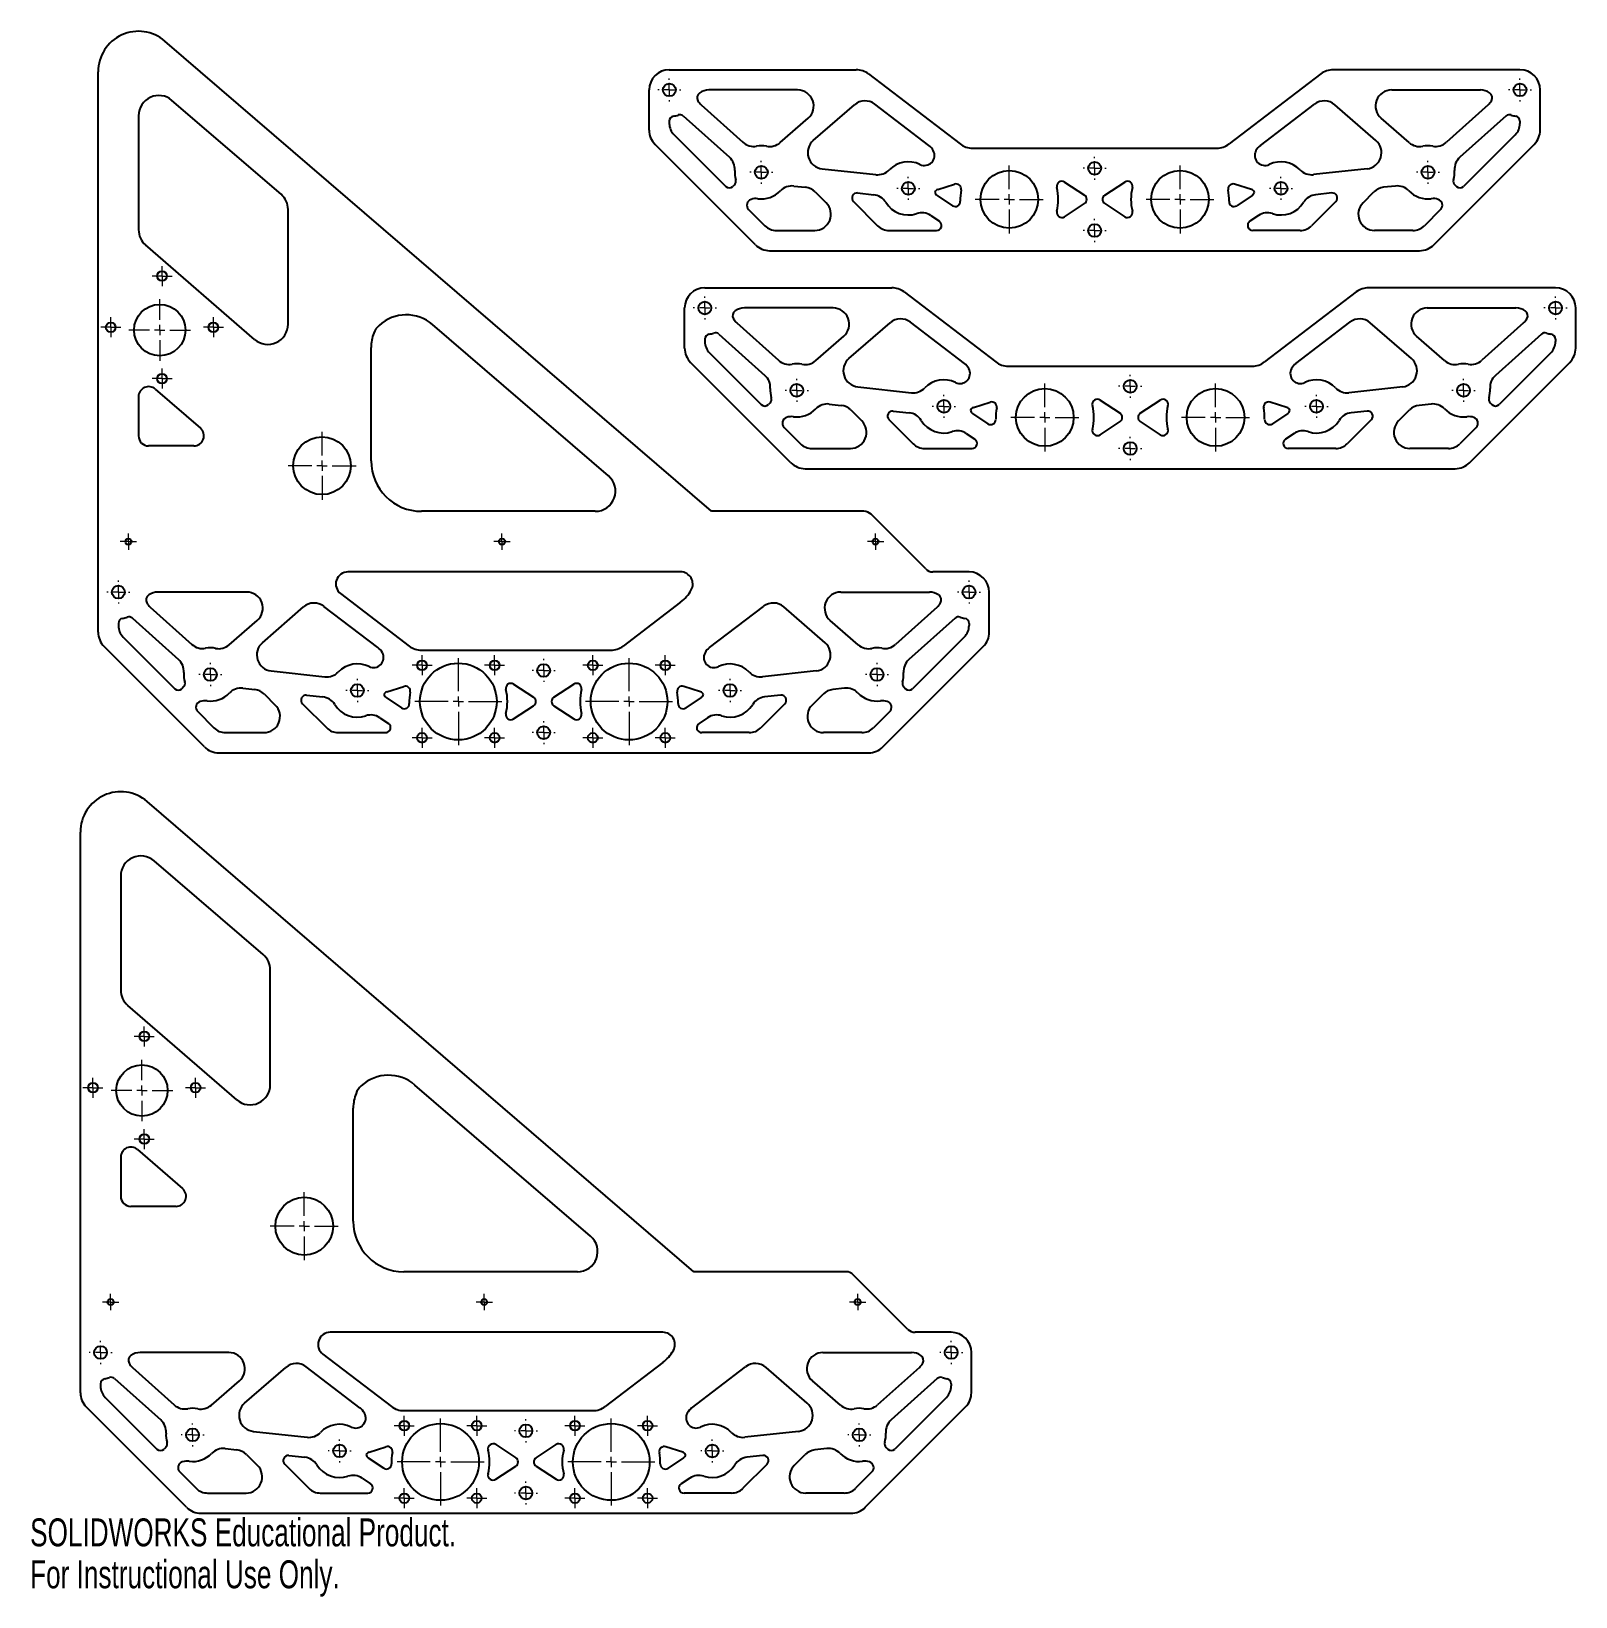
# Model space of a CAD drawing. Header units: millimetres. Extents: x 1 to 765, y 0 to 775.
import ezdxf

# ---------------------------------------------------------------- set-up
doc = ezdxf.new("R2010")
doc.units = ezdxf.units.MM
doc.styles.add('SLDTEXTSTYLE0', font='TXT', dxfattribs={"width": 0.7})

msp = doc.modelspace()

# ---------------------------------------------------------------- texts
at = {"color": 7, "linetype": 'Continuous', "char_height": 13.84, "attachment_point": 1, "style": 'SLDTEXTSTYLE0'}
for s, insert in [('SOLIDWORKS Educational Product.', (0, 38.6)), ('For Instructional Use Only.', (0, 17.84))]:
    msp.add_mtext(s, dxfattribs=dict(at, insert=insert))

# ---------------------------------------------------------------- blocks, each defined once
blk = doc.blocks.new('SW_CENTERMARKSYMBOL_0')
at = {"color": 0, "linetype": 'Continuous', "lineweight": 18}
for p, q in [((-5.08, 0), (-5.715, 0)), ((0, 0), (-2.54, 0)), ((0, 5.08), (0, 5.715)), ((0, 0), (0, 2.54)), ((0, 0), (0, -2.54)), ((0, 0), (2.54, 0)), ((5.08, 0), (5.715, 0)), ((0, -5.08), (0, -5.715))]:
    blk.add_line(p, q, dxfattribs=at)
blk = doc.blocks.new('SW_CENTERMARKSYMBOL_1')
at = {"color": 0, "linetype": 'Continuous', "lineweight": 18}
for p, q in [((0, 5.08), (0, 16.8275)), ((-5.08, 0), (-16.8275, 0)), ((0, 0), (-2.54, 0)), ((0, 0), (0, 2.54)), ((0, 0), (0, -2.54)), ((0, 0), (2.54, 0)), ((5.08, 0), (16.8275, 0)), ((0, -5.08), (0, -16.8275))]:
    blk.add_line(p, q, dxfattribs=at)
blk = doc.blocks.new('SW_CENTERMARKSYMBOL_2')
at = {"color": 0, "linetype": 'Continuous', "lineweight": 18}
for p, q in [((-5.08, 0), (-5.715, 0)), ((0, 0), (-2.54, 0)), ((0, 5.08), (0, 5.715)), ((0, 0), (0, 2.54)), ((0, 0), (0, -2.54)), ((0, 0), (2.54, 0)), ((5.08, 0), (5.715, 0)), ((0, -5.08), (0, -5.715))]:
    blk.add_line(p, q, dxfattribs=at)
blk = doc.blocks.new('SW_CENTERMARKSYMBOL_3')
at = {"color": 0, "linetype": 'Continuous', "lineweight": 18}
for p, q in [((-5.08, 0), (-5.715, 0)), ((0, 0), (-2.54, 0)), ((0, 5.08), (0, 5.715)), ((0, 0), (0, 2.54)), ((0, 0), (0, -2.54)), ((0, 0), (2.54, 0)), ((5.08, 0), (5.715, 0)), ((0, -5.08), (0, -5.715))]:
    blk.add_line(p, q, dxfattribs=at)
blk = doc.blocks.new('SW_CENTERMARKSYMBOL_4')
at = {"color": 0, "linetype": 'Continuous', "lineweight": 18}
for p, q in [((-5.08, 0), (-5.715, 0)), ((0, 0), (-2.54, 0)), ((0, 5.08), (0, 5.715)), ((0, 0), (0, 2.54)), ((0, 0), (0, -2.54)), ((0, 0), (2.54, 0)), ((5.08, 0), (5.715, 0)), ((0, -5.08), (0, -5.715))]:
    blk.add_line(p, q, dxfattribs=at)
blk = doc.blocks.new('SW_CENTERMARKSYMBOL_5')
at = {"color": 0, "linetype": 'Continuous', "lineweight": 18}
for p, q in [((-5.08, 0), (-5.715, 0)), ((0, 0), (-2.54, 0)), ((0, 5.08), (0, 5.715)), ((0, 0), (0, 2.54)), ((0, 0), (0, -2.54)), ((0, 0), (2.54, 0)), ((5.08, 0), (5.715, 0)), ((0, -5.08), (0, -5.715))]:
    blk.add_line(p, q, dxfattribs=at)
blk = doc.blocks.new('SW_CENTERMARKSYMBOL_6')
at = {"color": 0, "linetype": 'Continuous', "lineweight": 18}
for p, q in [((-5.08, 0), (-5.715, 0)), ((0, 0), (-2.54, 0)), ((0, 5.08), (0, 5.715)), ((0, 0), (0, 2.54)), ((0, 0), (0, -2.54)), ((0, 0), (2.54, 0)), ((5.08, 0), (5.715, 0)), ((0, -5.08), (0, -5.715))]:
    blk.add_line(p, q, dxfattribs=at)
blk = doc.blocks.new('SW_CENTERMARKSYMBOL_7')
at = {"color": 0, "linetype": 'Continuous', "lineweight": 18}
for p, q in [((0, 5.08), (0, 16.8275)), ((-5.08, 0), (-16.8275, 0)), ((0, 0), (-2.54, 0)), ((0, 0), (0, 2.54)), ((0, 0), (0, -2.54)), ((0, 0), (2.54, 0)), ((5.08, 0), (16.8275, 0)), ((0, -5.08), (0, -16.8275))]:
    blk.add_line(p, q, dxfattribs=at)
blk = doc.blocks.new('SW_CENTERMARKSYMBOL_8')
at = {"color": 0, "linetype": 'Continuous', "lineweight": 18}
for p, q in [((-5.08, 0), (-5.715, 0)), ((0, 0), (-2.54, 0)), ((0, 5.08), (0, 5.715)), ((0, 0), (0, 2.54)), ((0, 0), (0, -2.54)), ((0, 0), (2.54, 0)), ((5.08, 0), (5.715, 0)), ((0, -5.08), (0, -5.715))]:
    blk.add_line(p, q, dxfattribs=at)
blk = doc.blocks.new('SW_CENTERMARKSYMBOL_9')
at = {"color": 0, "linetype": 'Continuous', "lineweight": 18}
for p, q in [((-5.08, 0), (-5.715, 0)), ((0, 0), (-2.54, 0)), ((0, 5.08), (0, 5.715)), ((0, 0), (0, 2.54)), ((0, 0), (0, -2.54)), ((0, 0), (2.54, 0)), ((5.08, 0), (5.715, 0)), ((0, -5.08), (0, -5.715))]:
    blk.add_line(p, q, dxfattribs=at)
blk = doc.blocks.new('SW_CENTERMARKSYMBOL_10')
at = {"color": 0, "linetype": 'Continuous', "lineweight": 18}
for p, q in [((-5.08, 0), (-5.715, 0)), ((0, 0), (-2.54, 0)), ((0, 5.08), (0, 5.715)), ((0, 0), (0, 2.54)), ((0, 0), (0, -2.54)), ((0, 0), (2.54, 0)), ((5.08, 0), (5.715, 0)), ((0, -5.08), (0, -5.715))]:
    blk.add_line(p, q, dxfattribs=at)
blk = doc.blocks.new('SW_CENTERMARKSYMBOL_11')
at = {"color": 0, "linetype": 'Continuous', "lineweight": 18}
for p, q in [((-5.08, 0), (-5.715, 0)), ((0, 0), (-2.54, 0)), ((0, 5.08), (0, 5.715)), ((0, 0), (0, 2.54)), ((0, 0), (0, -2.54)), ((0, 0), (2.54, 0)), ((5.08, 0), (5.715, 0)), ((0, -5.08), (0, -5.715))]:
    blk.add_line(p, q, dxfattribs=at)
blk = doc.blocks.new('SW_CENTERMARKSYMBOL_12')
at = {"color": 0, "linetype": 'Continuous', "lineweight": 18}
for p, q in [((-5.08, 0), (-5.715, 0)), ((0, 0), (-2.54, 0)), ((0, 5.08), (0, 5.715)), ((0, 0), (0, 2.54)), ((0, 0), (0, -2.54)), ((0, 0), (2.54, 0)), ((5.08, 0), (5.715, 0)), ((0, -5.08), (0, -5.715))]:
    blk.add_line(p, q, dxfattribs=at)
blk = doc.blocks.new('SW_CENTERMARKSYMBOL_13')
at = {"color": 0, "linetype": 'Continuous', "lineweight": 18}
for p, q in [((-5.08, 0), (-5.715, 0)), ((0, 0), (-2.54, 0)), ((0, 5.08), (0, 5.715)), ((0, 0), (0, 2.54)), ((0, 0), (0, -2.54)), ((0, 0), (2.54, 0)), ((5.08, 0), (5.715, 0)), ((0, -5.08), (0, -5.715))]:
    blk.add_line(p, q, dxfattribs=at)
blk = doc.blocks.new('SW_CENTERMARKSYMBOL_14')
at = {"color": 0, "linetype": 'Continuous', "lineweight": 18}
for p, q in [((-5.08, 0), (-5.715, 0)), ((0, 0), (-2.54, 0)), ((0, 5.08), (0, 5.715)), ((0, 0), (0, 2.54)), ((0, 0), (0, -2.54)), ((0, 0), (2.54, 0)), ((5.08, 0), (5.715, 0)), ((0, -5.08), (0, -5.715))]:
    blk.add_line(p, q, dxfattribs=at)
blk = doc.blocks.new('SW_CENTERMARKSYMBOL_15')
at = {"color": 0, "linetype": 'Continuous', "lineweight": 18}
for p, q in [((-5.08, 0), (-5.715, 0)), ((0, 0), (-2.54, 0)), ((0, 5.08), (0, 5.715)), ((0, 0), (0, 2.54)), ((0, 0), (0, -2.54)), ((0, 0), (2.54, 0)), ((5.08, 0), (5.715, 0)), ((0, -5.08), (0, -5.715))]:
    blk.add_line(p, q, dxfattribs=at)
blk = doc.blocks.new('SW_CENTERMARKSYMBOL_16')
at = {"color": 0, "linetype": 'Continuous', "lineweight": 18}
for p, q in [((-5.08, 0), (-5.715, 0)), ((0, 0), (-2.54, 0)), ((0, 5.08), (0, 5.715)), ((0, 0), (0, 2.54)), ((0, 0), (0, -2.54)), ((0, 0), (2.54, 0)), ((5.08, 0), (5.715, 0)), ((0, -5.08), (0, -5.715))]:
    blk.add_line(p, q, dxfattribs=at)
blk = doc.blocks.new('SW_CENTERMARKSYMBOL_17')
at = {"color": 0, "linetype": 'Continuous', "lineweight": 18}
for p, q in [((-5.08, 0), (-5.715, 0)), ((0, 0), (-2.54, 0)), ((0, 5.08), (0, 5.715)), ((0, 0), (0, 2.54)), ((0, 0), (0, -2.54)), ((0, 0), (2.54, 0)), ((5.08, 0), (5.715, 0)), ((0, -5.08), (0, -5.715))]:
    blk.add_line(p, q, dxfattribs=at)
blk = doc.blocks.new('SW_CENTERMARKSYMBOL_18')
at = {"color": 0, "linetype": 'Continuous', "lineweight": 18}
for p, q in [((0, 5.08), (0, 21.54)), ((-5.08, 0), (-21.54, 0)), ((0, 0), (-2.54, 0)), ((0, 0), (0, 2.54)), ((0, 0), (0, -2.54)), ((0, 0), (2.54, 0)), ((5.08, 0), (21.54, 0)), ((0, -5.08), (0, -21.54))]:
    blk.add_line(p, q, dxfattribs=at)
blk = doc.blocks.new('SW_CENTERMARKSYMBOL_19')
at = {"color": 0, "linetype": 'Continuous', "lineweight": 18}
for p, q in [((0, 5.08), (0, 21.54)), ((-5.08, 0), (-21.54, 0)), ((0, 0), (-2.54, 0)), ((0, 0), (0, 2.54)), ((0, 0), (0, -2.54)), ((0, 0), (2.54, 0)), ((5.08, 0), (21.54, 0)), ((0, -5.08), (0, -21.54))]:
    blk.add_line(p, q, dxfattribs=at)
blk = doc.blocks.new('SW_CENTERMARKSYMBOL_20')
at = {"color": 0, "linetype": 'Continuous', "lineweight": 18}
for p, q in [((0, 5.08), (0, 16.8275)), ((-5.08, 0), (-16.8275, 0)), ((0, 0), (-2.54, 0)), ((0, 0), (0, 2.54)), ((0, 0), (0, -2.54)), ((0, 0), (2.54, 0)), ((5.08, 0), (16.8275, 0)), ((0, -5.08), (0, -16.8275))]:
    blk.add_line(p, q, dxfattribs=at)
blk = doc.blocks.new('SW_CENTERMARKSYMBOL_21')
at = {"color": 0, "linetype": 'Continuous', "lineweight": 18}
for p, q in [((-2.54, 0), (-4.953, 0)), ((0, 0), (-2.54, 0)), ((0, 2.54), (0, 4.953)), ((0, 0), (0, 2.54)), ((0, 0), (0, -2.54)), ((0, 0), (2.54, 0)), ((2.54, 0), (4.953, 0)), ((0, -2.54), (0, -4.953))]:
    blk.add_line(p, q, dxfattribs=at)
blk = doc.blocks.new('SW_CENTERMARKSYMBOL_22')
at = {"color": 0, "linetype": 'Continuous', "lineweight": 18}
for p, q in [((-2.54, 0), (-4.953, 0)), ((0, 0), (-2.54, 0)), ((0, 2.54), (0, 4.953)), ((0, 0), (0, 2.54)), ((0, 0), (0, -2.54)), ((0, 0), (2.54, 0)), ((2.54, 0), (4.953, 0)), ((0, -2.54), (0, -4.953))]:
    blk.add_line(p, q, dxfattribs=at)
blk = doc.blocks.new('SW_CENTERMARKSYMBOL_23')
at = {"color": 0, "linetype": 'Continuous', "lineweight": 18}
for p, q in [((-2.54, 0), (-4.953, 0)), ((0, 0), (-2.54, 0)), ((0, 2.54), (0, 4.953)), ((0, 0), (0, 2.54)), ((0, 0), (0, -2.54)), ((0, 0), (2.54, 0)), ((2.54, 0), (4.953, 0)), ((0, -2.54), (0, -4.953))]:
    blk.add_line(p, q, dxfattribs=at)
blk = doc.blocks.new('SW_CENTERMARKSYMBOL_24')
at = {"color": 0, "linetype": 'Continuous', "lineweight": 18}
for p, q in [((-2.54, 0), (-4.953, 0)), ((0, 0), (-2.54, 0)), ((0, 2.54), (0, 4.953)), ((0, 0), (0, 2.54)), ((0, 0), (0, -2.54)), ((0, 0), (2.54, 0)), ((2.54, 0), (4.953, 0)), ((0, -2.54), (0, -4.953))]:
    blk.add_line(p, q, dxfattribs=at)
blk = doc.blocks.new('SW_CENTERMARKSYMBOL_25')
at = {"color": 0, "linetype": 'Continuous', "lineweight": 18}
for p, q in [((-2.54, 0), (-4.953, 0)), ((0, 0), (-2.54, 0)), ((0, 2.54), (0, 4.953)), ((0, 0), (0, 2.54)), ((0, 0), (0, -2.54)), ((0, 0), (2.54, 0)), ((2.54, 0), (4.953, 0)), ((0, -2.54), (0, -4.953))]:
    blk.add_line(p, q, dxfattribs=at)
blk = doc.blocks.new('SW_CENTERMARKSYMBOL_26')
at = {"color": 0, "linetype": 'Continuous', "lineweight": 18}
for p, q in [((-2.54, 0), (-4.953, 0)), ((0, 0), (-2.54, 0)), ((0, 2.54), (0, 4.953)), ((0, 0), (0, 2.54)), ((0, 0), (0, -2.54)), ((0, 0), (2.54, 0)), ((2.54, 0), (4.953, 0)), ((0, -2.54), (0, -4.953))]:
    blk.add_line(p, q, dxfattribs=at)
blk = doc.blocks.new('SW_CENTERMARKSYMBOL_27')
at = {"color": 0, "linetype": 'Continuous', "lineweight": 18}
for p, q in [((-2.54, 0), (-4.953, 0)), ((0, 0), (-2.54, 0)), ((0, 2.54), (0, 4.953)), ((0, 0), (0, 2.54)), ((0, 0), (0, -2.54)), ((0, 0), (2.54, 0)), ((2.54, 0), (4.953, 0)), ((0, -2.54), (0, -4.953))]:
    blk.add_line(p, q, dxfattribs=at)
blk = doc.blocks.new('SW_CENTERMARKSYMBOL_28')
at = {"color": 0, "linetype": 'Continuous', "lineweight": 18}
for p, q in [((-2.54, 0), (-4.953, 0)), ((0, 0), (-2.54, 0)), ((0, 2.54), (0, 4.953)), ((0, 0), (0, 2.54)), ((0, 0), (0, -2.54)), ((0, 0), (2.54, 0)), ((2.54, 0), (4.953, 0)), ((0, -2.54), (0, -4.953))]:
    blk.add_line(p, q, dxfattribs=at)
blk = doc.blocks.new('SW_CENTERMARKSYMBOL_29')
at = {"color": 0, "linetype": 'Continuous', "lineweight": 18}
for p, q in [((-2.54, 0), (-4.04, 0)), ((0, 0), (-2.54, 0)), ((0, 2.54), (0, 4.04)), ((0, 0), (0, 2.54)), ((0, 0), (0, -2.54)), ((0, 0), (2.54, 0)), ((2.54, 0), (4.04, 0)), ((0, -2.54), (0, -4.04))]:
    blk.add_line(p, q, dxfattribs=at)
blk = doc.blocks.new('SW_CENTERMARKSYMBOL_30')
at = {"color": 0, "linetype": 'Continuous', "lineweight": 18}
for p, q in [((-2.54, 0), (-4.04, 0)), ((0, 0), (-2.54, 0)), ((0, 2.54), (0, 4.04)), ((0, 0), (0, 2.54)), ((0, 0), (0, -2.54)), ((0, 0), (2.54, 0)), ((2.54, 0), (4.04, 0)), ((0, -2.54), (0, -4.04))]:
    blk.add_line(p, q, dxfattribs=at)
blk = doc.blocks.new('SW_CENTERMARKSYMBOL_31')
at = {"color": 0, "linetype": 'Continuous', "lineweight": 18}
for p, q in [((-2.54, 0), (-4.04, 0)), ((0, 0), (-2.54, 0)), ((0, 2.54), (0, 4.04)), ((0, 0), (0, 2.54)), ((0, 0), (0, -2.54)), ((0, 0), (2.54, 0)), ((2.54, 0), (4.04, 0)), ((0, -2.54), (0, -4.04))]:
    blk.add_line(p, q, dxfattribs=at)
blk = doc.blocks.new('SW_CENTERMARKSYMBOL_32')
at = {"color": 0, "linetype": 'Continuous', "lineweight": 18}
for p, q in [((-2.54, 0), (-4.953, 0)), ((0, 0), (-2.54, 0)), ((0, 2.54), (0, 4.953)), ((0, 0), (0, 2.54)), ((0, 0), (0, -2.54)), ((0, 0), (2.54, 0)), ((2.54, 0), (4.953, 0)), ((0, -2.54), (0, -4.953))]:
    blk.add_line(p, q, dxfattribs=at)
blk = doc.blocks.new('SW_CENTERMARKSYMBOL_33')
at = {"color": 0, "linetype": 'Continuous', "lineweight": 18}
for p, q in [((-2.54, 0), (-4.953, 0)), ((0, 0), (-2.54, 0)), ((0, 2.54), (0, 4.953)), ((0, 0), (0, 2.54)), ((0, 0), (0, -2.54)), ((0, 0), (2.54, 0)), ((2.54, 0), (4.953, 0)), ((0, -2.54), (0, -4.953))]:
    blk.add_line(p, q, dxfattribs=at)
blk = doc.blocks.new('SW_CENTERMARKSYMBOL_34')
at = {"color": 0, "linetype": 'Continuous', "lineweight": 18}
for p, q in [((0, 5.08), (0, 15.24)), ((-5.08, 0), (-15.24, 0)), ((0, 0), (-2.54, 0)), ((0, 0), (0, 2.54)), ((0, 0), (0, -2.54)), ((0, 0), (2.54, 0)), ((5.08, 0), (15.24, 0)), ((0, -5.08), (0, -15.24))]:
    blk.add_line(p, q, dxfattribs=at)
blk = doc.blocks.new('SW_CENTERMARKSYMBOL_35')
at = {"color": 0, "linetype": 'Continuous', "lineweight": 18}
for p, q in [((-2.54, 0), (-4.953, 0)), ((0, 0), (-2.54, 0)), ((0, 2.54), (0, 4.953)), ((0, 0), (0, 2.54)), ((0, 0), (0, -2.54)), ((0, 0), (2.54, 0)), ((2.54, 0), (4.953, 0)), ((0, -2.54), (0, -4.953))]:
    blk.add_line(p, q, dxfattribs=at)
blk = doc.blocks.new('SW_CENTERMARKSYMBOL_36')
at = {"color": 0, "linetype": 'Continuous', "lineweight": 18}
for p, q in [((-2.54, 0), (-4.953, 0)), ((0, 0), (-2.54, 0)), ((0, 2.54), (0, 4.953)), ((0, 0), (0, 2.54)), ((0, 0), (0, -2.54)), ((0, 0), (2.54, 0)), ((2.54, 0), (4.953, 0)), ((0, -2.54), (0, -4.953))]:
    blk.add_line(p, q, dxfattribs=at)
blk = doc.blocks.new('SW_CENTERMARKSYMBOL_37')
at = {"color": 0, "linetype": 'Continuous', "lineweight": 0}
for p, q in [((-5.08, 0), (-5.715, 0)), ((0, 0), (-2.54, 0)), ((0, 5.08), (0, 5.715)), ((0, 0), (0, 2.54)), ((0, 0), (0, -2.54)), ((0, 0), (2.54, 0)), ((5.08, 0), (5.715, 0)), ((0, -5.08), (0, -5.715))]:
    blk.add_line(p, q, dxfattribs=at)
blk = doc.blocks.new('SW_CENTERMARKSYMBOL_38')
at = {"color": 0, "linetype": 'Continuous', "lineweight": 0}
for p, q in [((-5.08, 0), (-5.715, 0)), ((0, 0), (-2.54, 0)), ((0, 5.08), (0, 5.715)), ((0, 0), (0, 2.54)), ((0, 0), (0, -2.54)), ((0, 0), (2.54, 0)), ((5.08, 0), (5.715, 0)), ((0, -5.08), (0, -5.715))]:
    blk.add_line(p, q, dxfattribs=at)
blk = doc.blocks.new('SW_CENTERMARKSYMBOL_39')
at = {"color": 0, "linetype": 'Continuous', "lineweight": 0}
for p, q in [((-5.08, 0), (-5.715, 0)), ((0, 0), (-2.54, 0)), ((0, 5.08), (0, 5.715)), ((0, 0), (0, 2.54)), ((0, 0), (0, -2.54)), ((0, 0), (2.54, 0)), ((5.08, 0), (5.715, 0)), ((0, -5.08), (0, -5.715))]:
    blk.add_line(p, q, dxfattribs=at)
blk = doc.blocks.new('SW_CENTERMARKSYMBOL_40')
at = {"color": 0, "linetype": 'Continuous', "lineweight": 0}
for p, q in [((-5.08, 0), (-5.715, 0)), ((0, 0), (-2.54, 0)), ((0, 5.08), (0, 5.715)), ((0, 0), (0, 2.54)), ((0, 0), (0, -2.54)), ((0, 0), (2.54, 0)), ((5.08, 0), (5.715, 0)), ((0, -5.08), (0, -5.715))]:
    blk.add_line(p, q, dxfattribs=at)
blk = doc.blocks.new('SW_CENTERMARKSYMBOL_41')
at = {"color": 0, "linetype": 'Continuous', "lineweight": 0}
for p, q in [((-5.08, 0), (-5.715, 0)), ((0, 0), (-2.54, 0)), ((0, 5.08), (0, 5.715)), ((0, 0), (0, 2.54)), ((0, 0), (0, -2.54)), ((0, 0), (2.54, 0)), ((5.08, 0), (5.715, 0)), ((0, -5.08), (0, -5.715))]:
    blk.add_line(p, q, dxfattribs=at)
blk = doc.blocks.new('SW_CENTERMARKSYMBOL_42')
at = {"color": 0, "linetype": 'Continuous', "lineweight": 0}
for p, q in [((-5.08, 0), (-5.715, 0)), ((0, 0), (-2.54, 0)), ((0, 5.08), (0, 5.715)), ((0, 0), (0, 2.54)), ((0, 0), (0, -2.54)), ((0, 0), (2.54, 0)), ((5.08, 0), (5.715, 0)), ((0, -5.08), (0, -5.715))]:
    blk.add_line(p, q, dxfattribs=at)
blk = doc.blocks.new('SW_CENTERMARKSYMBOL_43')
at = {"color": 0, "linetype": 'Continuous', "lineweight": 0}
for p, q in [((-5.08, 0), (-5.715, 0)), ((0, 0), (-2.54, 0)), ((0, 5.08), (0, 5.715)), ((0, 0), (0, 2.54)), ((0, 0), (0, -2.54)), ((0, 0), (2.54, 0)), ((5.08, 0), (5.715, 0)), ((0, -5.08), (0, -5.715))]:
    blk.add_line(p, q, dxfattribs=at)
blk = doc.blocks.new('SW_CENTERMARKSYMBOL_44')
at = {"color": 0, "linetype": 'Continuous', "lineweight": 0}
for p, q in [((-5.08, 0), (-5.715, 0)), ((0, 0), (-2.54, 0)), ((0, 5.08), (0, 5.715)), ((0, 0), (0, 2.54)), ((0, 0), (0, -2.54)), ((0, 0), (2.54, 0)), ((5.08, 0), (5.715, 0)), ((0, -5.08), (0, -5.715))]:
    blk.add_line(p, q, dxfattribs=at)
blk = doc.blocks.new('SW_CENTERMARKSYMBOL_45')
at = {"color": 0, "linetype": 'Continuous', "lineweight": 0}
for p, q in [((0, 5.08), (0, 21.54)), ((-5.08, 0), (-21.54, 0)), ((0, 0), (-2.54, 0)), ((0, 0), (0, 2.54)), ((0, 0), (0, -2.54)), ((0, 0), (2.54, 0)), ((5.08, 0), (21.54, 0)), ((0, -5.08), (0, -21.54))]:
    blk.add_line(p, q, dxfattribs=at)
blk = doc.blocks.new('SW_CENTERMARKSYMBOL_46')
at = {"color": 0, "linetype": 'Continuous', "lineweight": 0}
for p, q in [((0, 5.08), (0, 21.54)), ((-5.08, 0), (-21.54, 0)), ((0, 0), (-2.54, 0)), ((0, 0), (0, 2.54)), ((0, 0), (0, -2.54)), ((0, 0), (2.54, 0)), ((5.08, 0), (21.54, 0)), ((0, -5.08), (0, -21.54))]:
    blk.add_line(p, q, dxfattribs=at)
blk = doc.blocks.new('SW_CENTERMARKSYMBOL_47')
at = {"color": 0, "linetype": 'Continuous', "lineweight": 0}
for p, q in [((0, 5.08), (0, 16.8275)), ((-5.08, 0), (-16.8275, 0)), ((0, 0), (-2.54, 0)), ((0, 0), (0, 2.54)), ((0, 0), (0, -2.54)), ((0, 0), (2.54, 0)), ((5.08, 0), (16.8275, 0)), ((0, -5.08), (0, -16.8275))]:
    blk.add_line(p, q, dxfattribs=at)
blk = doc.blocks.new('SW_CENTERMARKSYMBOL_48')
at = {"color": 0, "linetype": 'Continuous', "lineweight": 0}
for p, q in [((-2.54, 0), (-4.953, 0)), ((0, 0), (-2.54, 0)), ((0, 2.54), (0, 4.953)), ((0, 0), (0, 2.54)), ((0, 0), (0, -2.54)), ((0, 0), (2.54, 0)), ((2.54, 0), (4.953, 0)), ((0, -2.54), (0, -4.953))]:
    blk.add_line(p, q, dxfattribs=at)
blk = doc.blocks.new('SW_CENTERMARKSYMBOL_49')
at = {"color": 0, "linetype": 'Continuous', "lineweight": 0}
for p, q in [((-2.54, 0), (-4.953, 0)), ((0, 0), (-2.54, 0)), ((0, 2.54), (0, 4.953)), ((0, 0), (0, 2.54)), ((0, 0), (0, -2.54)), ((0, 0), (2.54, 0)), ((2.54, 0), (4.953, 0)), ((0, -2.54), (0, -4.953))]:
    blk.add_line(p, q, dxfattribs=at)
blk = doc.blocks.new('SW_CENTERMARKSYMBOL_50')
at = {"color": 0, "linetype": 'Continuous', "lineweight": 0}
for p, q in [((-2.54, 0), (-4.953, 0)), ((0, 0), (-2.54, 0)), ((0, 2.54), (0, 4.953)), ((0, 0), (0, 2.54)), ((0, 0), (0, -2.54)), ((0, 0), (2.54, 0)), ((2.54, 0), (4.953, 0)), ((0, -2.54), (0, -4.953))]:
    blk.add_line(p, q, dxfattribs=at)
blk = doc.blocks.new('SW_CENTERMARKSYMBOL_51')
at = {"color": 0, "linetype": 'Continuous', "lineweight": 0}
for p, q in [((-2.54, 0), (-4.953, 0)), ((0, 0), (-2.54, 0)), ((0, 2.54), (0, 4.953)), ((0, 0), (0, 2.54)), ((0, 0), (0, -2.54)), ((0, 0), (2.54, 0)), ((2.54, 0), (4.953, 0)), ((0, -2.54), (0, -4.953))]:
    blk.add_line(p, q, dxfattribs=at)
blk = doc.blocks.new('SW_CENTERMARKSYMBOL_52')
at = {"color": 0, "linetype": 'Continuous', "lineweight": 0}
for p, q in [((-2.54, 0), (-4.953, 0)), ((0, 0), (-2.54, 0)), ((0, 2.54), (0, 4.953)), ((0, 0), (0, 2.54)), ((0, 0), (0, -2.54)), ((0, 0), (2.54, 0)), ((2.54, 0), (4.953, 0)), ((0, -2.54), (0, -4.953))]:
    blk.add_line(p, q, dxfattribs=at)
blk = doc.blocks.new('SW_CENTERMARKSYMBOL_53')
at = {"color": 0, "linetype": 'Continuous', "lineweight": 0}
for p, q in [((-2.54, 0), (-4.953, 0)), ((0, 0), (-2.54, 0)), ((0, 2.54), (0, 4.953)), ((0, 0), (0, 2.54)), ((0, 0), (0, -2.54)), ((0, 0), (2.54, 0)), ((2.54, 0), (4.953, 0)), ((0, -2.54), (0, -4.953))]:
    blk.add_line(p, q, dxfattribs=at)
blk = doc.blocks.new('SW_CENTERMARKSYMBOL_54')
at = {"color": 0, "linetype": 'Continuous', "lineweight": 0}
for p, q in [((-2.54, 0), (-4.953, 0)), ((0, 0), (-2.54, 0)), ((0, 2.54), (0, 4.953)), ((0, 0), (0, 2.54)), ((0, 0), (0, -2.54)), ((0, 0), (2.54, 0)), ((2.54, 0), (4.953, 0)), ((0, -2.54), (0, -4.953))]:
    blk.add_line(p, q, dxfattribs=at)
blk = doc.blocks.new('SW_CENTERMARKSYMBOL_55')
at = {"color": 0, "linetype": 'Continuous', "lineweight": 0}
for p, q in [((-2.54, 0), (-4.953, 0)), ((0, 0), (-2.54, 0)), ((0, 2.54), (0, 4.953)), ((0, 0), (0, 2.54)), ((0, 0), (0, -2.54)), ((0, 0), (2.54, 0)), ((2.54, 0), (4.953, 0)), ((0, -2.54), (0, -4.953))]:
    blk.add_line(p, q, dxfattribs=at)
blk = doc.blocks.new('SW_CENTERMARKSYMBOL_56')
at = {"color": 0, "linetype": 'Continuous', "lineweight": 0}
for p, q in [((-2.54, 0), (-4.04, 0)), ((0, 0), (-2.54, 0)), ((0, 2.54), (0, 4.04)), ((0, 0), (0, 2.54)), ((0, 0), (0, -2.54)), ((0, 0), (2.54, 0)), ((2.54, 0), (4.04, 0)), ((0, -2.54), (0, -4.04))]:
    blk.add_line(p, q, dxfattribs=at)
blk = doc.blocks.new('SW_CENTERMARKSYMBOL_57')
at = {"color": 0, "linetype": 'Continuous', "lineweight": 0}
for p, q in [((-2.54, 0), (-4.04, 0)), ((0, 0), (-2.54, 0)), ((0, 2.54), (0, 4.04)), ((0, 0), (0, 2.54)), ((0, 0), (0, -2.54)), ((0, 0), (2.54, 0)), ((2.54, 0), (4.04, 0)), ((0, -2.54), (0, -4.04))]:
    blk.add_line(p, q, dxfattribs=at)
blk = doc.blocks.new('SW_CENTERMARKSYMBOL_58')
at = {"color": 0, "linetype": 'Continuous', "lineweight": 0}
for p, q in [((-2.54, 0), (-4.04, 0)), ((0, 0), (-2.54, 0)), ((0, 2.54), (0, 4.04)), ((0, 0), (0, 2.54)), ((0, 0), (0, -2.54)), ((0, 0), (2.54, 0)), ((2.54, 0), (4.04, 0)), ((0, -2.54), (0, -4.04))]:
    blk.add_line(p, q, dxfattribs=at)
blk = doc.blocks.new('SW_CENTERMARKSYMBOL_59')
at = {"color": 0, "linetype": 'Continuous', "lineweight": 0}
for p, q in [((-2.54, 0), (-4.953, 0)), ((0, 0), (-2.54, 0)), ((0, 2.54), (0, 4.953)), ((0, 0), (0, 2.54)), ((0, 0), (0, -2.54)), ((0, 0), (2.54, 0)), ((2.54, 0), (4.953, 0)), ((0, -2.54), (0, -4.953))]:
    blk.add_line(p, q, dxfattribs=at)
blk = doc.blocks.new('SW_CENTERMARKSYMBOL_60')
at = {"color": 0, "linetype": 'Continuous', "lineweight": 0}
for p, q in [((-2.54, 0), (-4.953, 0)), ((0, 0), (-2.54, 0)), ((0, 2.54), (0, 4.953)), ((0, 0), (0, 2.54)), ((0, 0), (0, -2.54)), ((0, 0), (2.54, 0)), ((2.54, 0), (4.953, 0)), ((0, -2.54), (0, -4.953))]:
    blk.add_line(p, q, dxfattribs=at)
blk = doc.blocks.new('SW_CENTERMARKSYMBOL_61')
at = {"color": 0, "linetype": 'Continuous', "lineweight": 0}
for p, q in [((0, 5.08), (0, 15.24)), ((-5.08, 0), (-15.24, 0)), ((0, 0), (-2.54, 0)), ((0, 0), (0, 2.54)), ((0, 0), (0, -2.54)), ((0, 0), (2.54, 0)), ((5.08, 0), (15.24, 0)), ((0, -5.08), (0, -15.24))]:
    blk.add_line(p, q, dxfattribs=at)
blk = doc.blocks.new('SW_CENTERMARKSYMBOL_62')
at = {"color": 0, "linetype": 'Continuous', "lineweight": 0}
for p, q in [((-2.54, 0), (-4.953, 0)), ((0, 0), (-2.54, 0)), ((0, 2.54), (0, 4.953)), ((0, 0), (0, 2.54)), ((0, 0), (0, -2.54)), ((0, 0), (2.54, 0)), ((2.54, 0), (4.953, 0)), ((0, -2.54), (0, -4.953))]:
    blk.add_line(p, q, dxfattribs=at)
blk = doc.blocks.new('SW_CENTERMARKSYMBOL_63')
at = {"color": 0, "linetype": 'Continuous', "lineweight": 0}
for p, q in [((-2.54, 0), (-4.953, 0)), ((0, 0), (-2.54, 0)), ((0, 2.54), (0, 4.953)), ((0, 0), (0, 2.54)), ((0, 0), (0, -2.54)), ((0, 0), (2.54, 0)), ((2.54, 0), (4.953, 0)), ((0, -2.54), (0, -4.953))]:
    blk.add_line(p, q, dxfattribs=at)
blk = doc.blocks.new('SW_CENTERMARKSYMBOL_64')
at = {"color": 0, "linetype": 'Continuous', "lineweight": 0}
for p, q in [((-5.08, 0), (-5.715, 0)), ((0, 0), (-2.54, 0)), ((0, 5.08), (0, 5.715)), ((0, 0), (0, 2.54)), ((0, 0), (0, -2.54)), ((0, 0), (2.54, 0)), ((5.08, 0), (5.715, 0)), ((0, -5.08), (0, -5.715))]:
    blk.add_line(p, q, dxfattribs=at)
blk = doc.blocks.new('SW_CENTERMARKSYMBOL_65')
at = {"color": 0, "linetype": 'Continuous', "lineweight": 0}
for p, q in [((0, 5.08), (0, 16.8275)), ((-5.08, 0), (-16.8275, 0)), ((0, 0), (-2.54, 0)), ((0, 0), (0, 2.54)), ((0, 0), (0, -2.54)), ((0, 0), (2.54, 0)), ((5.08, 0), (16.8275, 0)), ((0, -5.08), (0, -16.8275))]:
    blk.add_line(p, q, dxfattribs=at)
blk = doc.blocks.new('SW_CENTERMARKSYMBOL_66')
at = {"color": 0, "linetype": 'Continuous', "lineweight": 0}
for p, q in [((-5.08, 0), (-5.715, 0)), ((0, 0), (-2.54, 0)), ((0, 5.08), (0, 5.715)), ((0, 0), (0, 2.54)), ((0, 0), (0, -2.54)), ((0, 0), (2.54, 0)), ((5.08, 0), (5.715, 0)), ((0, -5.08), (0, -5.715))]:
    blk.add_line(p, q, dxfattribs=at)
blk = doc.blocks.new('SW_CENTERMARKSYMBOL_67')
at = {"color": 0, "linetype": 'Continuous', "lineweight": 0}
for p, q in [((-5.08, 0), (-5.715, 0)), ((0, 0), (-2.54, 0)), ((0, 5.08), (0, 5.715)), ((0, 0), (0, 2.54)), ((0, 0), (0, -2.54)), ((0, 0), (2.54, 0)), ((5.08, 0), (5.715, 0)), ((0, -5.08), (0, -5.715))]:
    blk.add_line(p, q, dxfattribs=at)
blk = doc.blocks.new('SW_CENTERMARKSYMBOL_68')
at = {"color": 0, "linetype": 'Continuous', "lineweight": 0}
for p, q in [((-5.08, 0), (-5.715, 0)), ((0, 0), (-2.54, 0)), ((0, 5.08), (0, 5.715)), ((0, 0), (0, 2.54)), ((0, 0), (0, -2.54)), ((0, 0), (2.54, 0)), ((5.08, 0), (5.715, 0)), ((0, -5.08), (0, -5.715))]:
    blk.add_line(p, q, dxfattribs=at)
blk = doc.blocks.new('SW_CENTERMARKSYMBOL_69')
at = {"color": 0, "linetype": 'Continuous', "lineweight": 0}
for p, q in [((-5.08, 0), (-5.715, 0)), ((0, 0), (-2.54, 0)), ((0, 5.08), (0, 5.715)), ((0, 0), (0, 2.54)), ((0, 0), (0, -2.54)), ((0, 0), (2.54, 0)), ((5.08, 0), (5.715, 0)), ((0, -5.08), (0, -5.715))]:
    blk.add_line(p, q, dxfattribs=at)
blk = doc.blocks.new('SW_CENTERMARKSYMBOL_70')
at = {"color": 0, "linetype": 'Continuous', "lineweight": 0}
for p, q in [((-5.08, 0), (-5.715, 0)), ((0, 0), (-2.54, 0)), ((0, 5.08), (0, 5.715)), ((0, 0), (0, 2.54)), ((0, 0), (0, -2.54)), ((0, 0), (2.54, 0)), ((5.08, 0), (5.715, 0)), ((0, -5.08), (0, -5.715))]:
    blk.add_line(p, q, dxfattribs=at)
blk = doc.blocks.new('SW_CENTERMARKSYMBOL_71')
at = {"color": 0, "linetype": 'Continuous', "lineweight": 0}
for p, q in [((0, 5.08), (0, 16.8275)), ((-5.08, 0), (-16.8275, 0)), ((0, 0), (-2.54, 0)), ((0, 0), (0, 2.54)), ((0, 0), (0, -2.54)), ((0, 0), (2.54, 0)), ((5.08, 0), (16.8275, 0)), ((0, -5.08), (0, -16.8275))]:
    blk.add_line(p, q, dxfattribs=at)
blk = doc.blocks.new('SW_CENTERMARKSYMBOL_72')
at = {"color": 0, "linetype": 'Continuous', "lineweight": 0}
for p, q in [((-5.08, 0), (-5.715, 0)), ((0, 0), (-2.54, 0)), ((0, 5.08), (0, 5.715)), ((0, 0), (0, 2.54)), ((0, 0), (0, -2.54)), ((0, 0), (2.54, 0)), ((5.08, 0), (5.715, 0)), ((0, -5.08), (0, -5.715))]:
    blk.add_line(p, q, dxfattribs=at)
blk = doc.blocks.new('SW_CENTERMARKSYMBOL_73')
at = {"color": 0, "linetype": 'Continuous', "lineweight": 0}
for p, q in [((-5.08, 0), (-5.715, 0)), ((0, 0), (-2.54, 0)), ((0, 5.08), (0, 5.715)), ((0, 0), (0, 2.54)), ((0, 0), (0, -2.54)), ((0, 0), (2.54, 0)), ((5.08, 0), (5.715, 0)), ((0, -5.08), (0, -5.715))]:
    blk.add_line(p, q, dxfattribs=at)

# ---------------------------------------------------------------- linework, layer by layer
at = {"color": 7, "linetype": 'Continuous', "lineweight": 25}
for p, q in [((337.56, 537.31), (66.75, 770.17)), ((33.71, 477.41), (33.71, 755.01)), ((316.58, 755.98), (409.16, 755.98)), ((415.23, 753.93), (460.66, 719.24)), ((639.25, 753.93), (593.82, 719.24)), ((737.9, 755.98), (645.32, 755.98)), ((306.58, 726.08), (306.58, 745.98)), ((380.11, 745.98), (336.19, 745.98)), ((674.37, 745.98), (718.29, 745.98)), ((747.9, 726.08), (747.9, 745.98)), ((124.27, 694.34), (70.23, 740.8)), ((332.37, 738.56), (353.02, 720.06)), ((387.91, 720.92), (408.3, 738.61)), ((445.15, 718.49), (418.4, 738.93)), ((609.33, 718.49), (636.08, 738.93)), ((666.57, 720.92), (646.18, 738.61)), ((722.11, 738.56), (701.46, 720.06)), ((53.71, 733.22), (53.71, 676.75)), ((316.58, 730.51), (316.58, 729.4)), ((323.5, 733.08), (346.35, 712.61)), ((371.49, 719.91), (385.35, 731.94)), ((682.99, 719.91), (669.13, 731.94)), ((730.98, 733.08), (708.13, 712.61)), ((737.9, 730.51), (737.9, 729.4)), ((318.92, 723.74), (344.51, 698.16)), ((735.55, 723.74), (709.97, 698.16)), ((359.21, 669.31), (309.51, 719.01)), ((466.73, 717.18), (587.75, 717.18)), ((695.27, 669.31), (744.97, 719.01)), ((392.28, 706.92), (418.88, 704.02)), ((662.2, 706.92), (635.6, 704.02)), ((348.87, 698.99), (348.04, 698.16)), ((378.21, 698.4), (384.1, 697.76)), ((449.59, 696.65), (457.91, 699.31)), ((512.32, 700.37), (522.22, 693.87)), ((532.26, 693.87), (542.16, 700.37)), ((604.89, 696.65), (596.57, 699.31)), ((676.27, 698.4), (670.38, 697.76)), ((705.61, 698.99), (706.44, 698.16)), ((388.88, 695.46), (394.31, 690.04)), ((407.79, 690.7), (419.76, 678.73)), ((409.83, 694.95), (417.8, 694.08)), ((449.18, 693.75), (456.8, 688.66)), ((605.3, 693.75), (597.68, 688.66)), ((646.69, 690.7), (634.72, 678.73)), ((644.65, 694.95), (636.68, 694.08)), ((660.17, 690.04), (665.59, 695.46)), ((127.75, 629.96), (127.75, 686.76)), ((355.86, 686.81), (363.94, 678.73)), ((446.08, 683.8), (450.32, 680.96)), ((512.32, 683.2), (522.22, 689.69)), ((532.26, 689.69), (542.16, 683.2)), ((608.4, 683.8), (604.16, 680.96)), ((698.62, 686.81), (690.54, 678.73)), ((369.6, 676.38), (388.65, 676.38)), ((425.42, 676.38), (448.93, 676.38)), ((629.06, 676.38), (605.55, 676.38)), ((684.88, 676.38), (665.83, 676.38)), ((111.2, 622.4), (57.16, 669.19)), ((366.28, 666.38), (688.2, 666.38)), ((334.18, 648.01), (426.76, 648.01)), ((432.83, 645.95), (478.26, 611.26)), ((656.85, 645.95), (611.42, 611.26)), ((755.5, 648.01), (662.92, 648.01)), ((324.18, 618.11), (324.18, 638.01)), ((397.71, 638.01), (353.79, 638.01)), ((691.97, 638.01), (735.89, 638.01)), ((765.5, 618.11), (765.5, 638.01)), ((286.44, 554.89), (199.36, 629.77)), ((349.97, 630.58), (370.62, 612.08)), ((405.51, 612.94), (425.9, 630.64)), ((462.75, 610.52), (436, 630.95)), ((626.93, 610.52), (653.68, 630.95)), ((684.17, 612.94), (663.78, 630.64)), ((739.71, 630.58), (719.06, 612.08)), ((334.18, 622.53), (334.18, 621.42)), ((341.1, 625.1), (363.95, 604.63)), ((389.09, 611.94), (402.95, 623.96)), ((700.59, 611.94), (686.73, 623.96)), ((748.58, 625.1), (725.73, 604.63)), ((755.5, 622.53), (755.5, 621.42)), ((168.88, 562.31), (168.88, 618.35)), ((336.53, 615.76), (362.11, 590.18)), ((753.16, 615.76), (727.57, 590.18)), ((376.81, 561.33), (327.11, 611.03)), ((484.33, 609.21), (605.35, 609.21)), ((712.87, 561.33), (762.57, 611.03)), ((61.98, 597.82), (84.35, 578.45)), ((409.88, 598.95), (436.48, 596.04)), ((679.8, 598.95), (653.2, 596.04)), ((53.71, 594.04), (53.71, 574.67)), ((366.47, 591.01), (365.64, 590.18)), ((395.81, 590.42), (401.7, 589.78)), ((467.19, 588.68), (475.51, 591.33)), ((529.92, 592.39), (539.82, 585.9)), ((549.86, 585.9), (559.76, 592.39)), ((622.49, 588.68), (614.17, 591.33)), ((693.87, 590.42), (687.98, 589.78)), ((723.21, 591.01), (724.04, 590.18)), ((406.49, 587.48), (411.91, 582.06)), ((425.39, 582.72), (437.36, 570.75)), ((427.43, 586.97), (435.4, 586.1)), ((466.78, 585.77), (474.4, 580.68)), ((529.92, 575.22), (539.82, 581.71)), ((549.86, 581.71), (559.76, 575.22)), ((622.9, 585.77), (615.28, 580.68)), ((664.29, 582.72), (652.32, 570.75)), ((662.25, 586.97), (654.28, 586.1)), ((677.77, 582.06), (683.2, 587.48)), ((373.46, 578.83), (381.54, 570.75)), ((463.68, 575.82), (467.92, 572.98)), ((626, 575.82), (621.76, 572.98)), ((716.22, 578.83), (708.14, 570.75)), ((81.08, 569.67), (58.71, 569.67)), ((387.2, 568.41), (406.25, 568.41)), ((443.02, 568.41), (466.53, 568.41)), ((646.66, 568.41), (623.15, 568.41)), ((702.48, 568.41), (683.43, 568.41)), ((383.88, 558.41), (705.8, 558.41)), ((279.92, 537.31), (193.88, 537.31)), ((412.96, 537.31), (337.56, 537.31)), ((443.56, 508.77), (416.49, 535.84)), ((322.2, 507.31), (157.41, 507.31)), ((465.03, 507.31), (447.1, 507.31)), ((107.24, 497.31), (63.32, 497.31)), ((153.77, 496.54), (187.79, 470.56)), ((401.5, 497.31), (445.42, 497.31)), ((475.03, 477.41), (475.03, 497.31)), ((59.5, 489.88), (80.15, 471.38)), ((115.04, 472.24), (135.43, 489.94)), ((172.28, 469.82), (145.53, 490.25)), ((322.17, 492.33), (293.66, 470.56)), ((336.46, 469.82), (363.21, 490.25)), ((393.7, 472.24), (373.31, 489.94)), ((449.24, 489.88), (428.59, 471.38)), ((43.71, 481.83), (43.71, 480.72)), ((50.63, 484.4), (73.48, 463.93)), ((98.62, 471.24), (112.48, 483.27)), ((410.12, 471.24), (396.26, 483.27)), ((458.11, 484.4), (435.26, 463.93)), ((465.03, 481.83), (465.03, 480.72)), ((46.05, 475.06), (71.64, 449.48)), ((462.68, 475.06), (437.1, 449.48)), ((86.34, 420.64), (36.64, 470.34)), ((193.86, 468.51), (287.59, 468.51)), ((422.4, 420.64), (472.1, 470.34)), ((119.41, 458.25), (146.01, 455.35)), ((389.33, 458.25), (362.73, 455.35)), ((76, 450.31), (75.17, 449.48)), ((105.34, 449.72), (111.23, 449.08)), ((176.72, 447.98), (185.04, 450.63)), ((239.45, 451.69), (249.35, 445.2)), ((259.39, 445.2), (269.29, 451.69)), ((332.02, 447.98), (323.7, 450.63)), ((403.4, 449.72), (397.51, 449.08)), ((432.74, 450.31), (433.57, 449.48)), ((116.01, 446.79), (121.44, 441.36)), ((134.92, 442.02), (146.89, 430.05)), ((136.96, 446.27), (144.93, 445.41)), ((176.31, 445.07), (183.93, 439.98)), ((332.43, 445.07), (324.81, 439.98)), ((373.82, 442.02), (361.85, 430.05)), ((371.78, 446.27), (363.81, 445.41)), ((387.3, 441.36), (392.72, 446.79)), ((82.99, 438.13), (91.07, 430.05)), ((173.21, 435.12), (177.45, 432.29)), ((239.45, 434.52), (249.35, 441.02)), ((259.39, 441.02), (269.29, 434.52)), ((335.53, 435.12), (331.29, 432.29)), ((425.75, 438.13), (417.67, 430.05)), ((96.73, 427.71), (115.78, 427.71)), ((152.55, 427.71), (176.06, 427.71)), ((356.19, 427.71), (332.68, 427.71)), ((412.01, 427.71), (392.96, 427.71)), ((93.41, 417.71), (415.33, 417.71)), ((328.74, 160.75), (57.93, 393.62)), ((24.89, 100.85), (24.89, 378.45)), ((44.89, 356.67), (44.89, 300.2)), ((115.45, 317.78), (61.41, 364.25)), ((118.93, 253.4), (118.93, 310.2)), ((102.38, 245.84), (48.35, 292.64)), ((277.62, 178.33), (190.54, 253.21)), ((160.06, 185.75), (160.06, 241.79)), ((44.89, 217.48), (44.89, 198.11)), ((53.17, 221.26), (75.53, 201.89)), ((72.26, 193.11), (49.89, 193.11)), ((271.1, 160.75), (185.06, 160.75)), ((404.14, 160.75), (328.74, 160.75)), ((434.75, 132.22), (407.67, 159.29)), ((313.38, 130.75), (148.6, 130.75)), ((456.21, 130.75), (438.28, 130.75)), ((98.42, 120.75), (54.5, 120.75)), ((144.95, 119.98), (178.97, 94)), ((392.69, 120.75), (436.6, 120.75)), ((466.21, 100.85), (466.21, 120.75)), ((50.68, 113.33), (71.34, 94.83)), ((106.22, 95.69), (126.61, 113.38)), ((163.46, 93.26), (136.71, 113.7)), ((313.35, 115.78), (284.84, 94)), ((327.64, 93.26), (354.39, 113.7)), ((384.89, 95.69), (364.49, 113.38)), ((440.42, 113.33), (419.77, 94.83)), ((34.89, 105.28), (34.89, 104.17)), ((41.81, 107.84), (64.66, 87.38)), ((89.8, 94.68), (103.66, 106.71)), ((401.3, 94.68), (387.44, 106.71)), ((449.29, 107.84), (426.44, 87.38)), ((456.21, 105.28), (456.21, 104.17)), ((77.52, 44.08), (27.82, 93.78)), ((37.24, 98.51), (62.82, 72.93)), ((413.58, 44.08), (463.28, 93.78)), ((453.87, 98.51), (428.28, 72.93)), ((185.04, 91.95), (278.77, 91.95)), ((110.59, 81.69), (137.19, 78.79)), ((380.51, 81.69), (353.91, 78.79)), ((67.18, 73.75), (66.36, 72.93)), ((96.53, 73.17), (102.41, 72.53)), ((107.2, 70.23), (112.62, 64.81)), ((167.9, 71.42), (176.22, 74.07)), ((230.63, 75.14), (240.54, 68.64)), ((250.57, 68.64), (260.48, 75.14)), ((323.2, 71.42), (314.88, 74.07)), ((378.48, 64.81), (383.91, 70.23)), ((394.58, 73.17), (388.7, 72.53)), ((423.92, 73.75), (424.75, 72.93)), ((126.1, 65.47), (138.07, 53.49)), ((128.14, 69.72), (136.11, 68.85)), ((167.49, 68.52), (175.11, 63.43)), ((230.63, 57.97), (240.54, 64.46)), ((250.57, 64.46), (260.48, 57.97)), ((323.61, 68.52), (315.99, 63.43)), ((365, 65.47), (353.03, 53.49)), ((362.96, 69.72), (354.99, 68.85)), ((74.17, 61.58), (82.25, 53.49)), ((164.39, 58.56), (168.63, 55.73)), ((326.71, 58.56), (322.47, 55.73)), ((416.94, 61.58), (408.85, 53.49)), ((87.91, 51.15), (106.96, 51.15)), ((143.73, 51.15), (167.24, 51.15)), ((347.37, 51.15), (323.86, 51.15)), ((403.2, 51.15), (384.14, 51.15)), ((84.59, 41.15), (406.51, 41.15))]:
    msp.add_line(p, q, dxfattribs=at)
for centre, radius in [((316.58, 745.98), 3.17), ((737.9, 745.98), 3.17), ((362.14, 705.18), 3.17), ((484.96, 691.78), 14.29), ((527.24, 707.18), 3.18), ((569.52, 691.78), 14.29), ((692.34, 705.18), 3.18), ((434.96, 697.24), 3.18), ((619.52, 697.24), 3.18), ((527.24, 676.38), 3.18), ((65.35, 653.83), 2.41), ((64.2, 627.06), 12.7), ((334.18, 638.01), 3.17), ((755.5, 638.01), 3.18), ((39.95, 628.43), 2.41), ((90.75, 628.43), 2.41), ((65.35, 603.03), 2.41), ((379.74, 597.21), 3.18), ((502.56, 583.81), 14.29), ((544.84, 599.21), 3.17), ((587.12, 583.81), 14.29), ((709.94, 597.21), 3.17), ((452.56, 589.26), 3.18), ((637.12, 589.26), 3.18), ((144.59, 559.88), 14.29), ((544.84, 568.41), 3.17), ((48.71, 522.31), 1.5), ((233.71, 522.31), 1.5), ((418.71, 522.31), 1.5), ((43.71, 497.31), 3.18), ((465.03, 497.31), 3.18), ((89.27, 456.51), 3.18), ((194.13, 461.07), 2.41), ((212.09, 443.11), 19), ((230.05, 461.07), 2.41), ((254.37, 458.51), 3.17), ((278.69, 461.07), 2.41), ((296.65, 443.11), 19), ((314.61, 461.07), 2.41), ((419.47, 456.51), 3.18), ((162.09, 448.56), 3.17), ((346.65, 448.56), 3.18), ((194.13, 425.15), 2.41), ((230.05, 425.15), 2.41), ((254.37, 427.71), 3.17), ((278.69, 425.15), 2.41), ((314.61, 425.15), 2.41), ((56.53, 277.27), 2.41), ((55.38, 250.5), 12.7), ((31.13, 251.87), 2.41), ((81.93, 251.87), 2.41), ((56.53, 226.47), 2.41), ((135.78, 183.32), 14.29), ((39.89, 145.75), 1.5), ((224.89, 145.75), 1.5), ((409.89, 145.75), 1.5), ((34.89, 120.75), 3.18), ((456.21, 120.75), 3.18), ((185.31, 84.51), 2.41), ((203.27, 66.55), 19), ((221.23, 84.51), 2.41), ((269.87, 84.51), 2.41), ((287.83, 66.55), 19), ((305.8, 84.51), 2.41), ((80.45, 79.95), 3.18), ((245.55, 81.95), 3.18), ((410.65, 79.95), 3.18), ((153.27, 72.01), 3.17), ((337.83, 72.01), 3.18), ((245.55, 51.15), 3.18), ((185.31, 48.59), 2.41), ((221.23, 48.59), 2.41), ((269.87, 48.59), 2.41), ((305.8, 48.59), 2.41)]:
    msp.add_circle(centre, radius, dxfattribs=at)
for centre, radius, start, end in [((53.71, 755.01), 20, 49.30798, 180), ((316.58, 745.98), 10, 90, 180), ((409.16, 745.98), 10, 52.62815, 90), ((645.32, 745.98), 10, 90, 127.37185), ((737.9, 745.98), 10, 0, 90), ((333.33, 742.09), 3, 124.79088, 209.03948), ((336.19, 737.98), 8, 90, 124.79088), ((380.11, 737.98), 8, 310.94742, 90), ((674.37, 737.98), 8, 90, 229.05258), ((718.29, 737.98), 8, 55.20912, 90), ((721.15, 742.09), 3, 330.96052, 55.20912), ((63.71, 733.22), 10, 49.30798, 180), ((337.71, 744.52), 8, 209.03948, 228.15376), ((413.54, 732.57), 8, 52.62815, 130.94742), ((640.94, 732.57), 8, 49.05258, 127.37185), ((716.77, 744.52), 8, 311.84624, 330.96052), ((319.08, 730.51), 2.5, 99.17727, 180), ((324.58, 729.4), 8, 180, 225), ((316.58, 745.98), 13.18, 279.17727, 289.56831), ((321.83, 731.21), 2.5, 48.15376, 109.56831), ((732.65, 731.21), 2.5, 70.43169, 131.84624), ((737.9, 745.98), 13.18, 250.43169, 260.82273), ((729.9, 729.4), 8, 315, 0), ((735.4, 730.51), 2.5, 0, 80.82273), ((316.58, 726.08), 10, 180, 225), ((737.9, 726.08), 10, 315, 0), ((358.36, 726.02), 8, 228.15376, 280.27944), ((362.14, 705.18), 13.18, 78.82174, 100.27944), ((366.24, 725.96), 8, 258.82174, 310.94742), ((393.15, 714.88), 8, 130.94742, 263.77334), ((442.93, 713.57), 5, 243.97295, 28.54172), ((440.3, 712.14), 8, 28.54172, 52.62815), ((466.73, 727.18), 10, 232.62815, 270), ((587.75, 727.18), 10, 270, 307.37185), ((611.55, 713.57), 5, 151.45828, 296.02705), ((614.18, 712.14), 8, 127.37185, 151.45828), ((661.33, 714.88), 8, 276.22666, 49.05258), ((688.23, 725.96), 8, 229.05258, 281.17826), ((692.34, 705.18), 13.18, 79.72056, 101.17826), ((696.12, 726.02), 8, 259.72056, 311.84624), ((341.02, 706.65), 8, 356.02809, 48.15376), ((362.14, 705.18), 13.18, 176.02809, 196.41455), ((419.75, 711.97), 8, 263.77334, 315.89901), ((434.96, 697.24), 13.17, 63.97295, 135.89901), ((619.52, 697.24), 13.17, 44.10099, 116.02705), ((634.73, 711.97), 8, 224.10099, 276.22666), ((692.34, 705.18), 13.17, 343.58545, 3.97191), ((713.46, 706.65), 8, 131.84624, 183.97191), ((346.28, 699.92), 2.5, 225, 315), ((347.1, 700.75), 2.5, 315, 16.41455), ((377.35, 690.45), 8, 83.77334, 135.89901), ((383.23, 689.8), 8, 45, 83.77334), ((458.67, 696.92), 2.5, 348.93624, 107.67819), ((510.95, 698.28), 2.5, 56.76501, 194.02663), ((484.96, 691.78), 24.29, 345.97337, 14.02663), ((543.53, 698.28), 2.5, 345.97337, 123.23499), ((569.52, 691.78), 24.29, 165.97337, 194.02663), ((595.81, 696.92), 2.5, 72.32181, 191.06376), ((671.25, 689.8), 8, 96.22666, 135), ((677.13, 690.45), 8, 44.10099, 96.22666), ((707.38, 700.75), 2.5, 163.58545, 225), ((708.2, 699.92), 2.5, 225, 315), ((117.75, 686.76), 10, 0, 49.30798), ((357.98, 688.93), 3, 107.88436, 225), ((359.51, 684.17), 8, 82.87432, 107.88436), ((362.14, 705.18), 13.18, 262.87432, 315.89901), ((388.65, 684.38), 8, 270, 45), ((409.56, 692.46), 2.5, 83.77334, 225), ((416.93, 686.13), 8, 31.64766, 83.77334), ((434.96, 697.24), 13.18, 211.64766, 288.38157), ((450.35, 694.27), 2.5, 107.67819, 153.64189), ((450.57, 695.83), 2.5, 190.2922, 236.2559), ((458.19, 690.74), 2.5, 236.2559, 2.23666), ((484.96, 691.78), 24.29, 168.93624, 182.23666), ((520.85, 691.78), 2.5, 303.23499, 56.76501), ((533.63, 691.78), 2.5, 123.23499, 236.76501), ((569.52, 691.78), 24.29, 357.76334, 11.06376), ((596.29, 690.74), 2.5, 177.76334, 303.7441), ((604.13, 694.27), 2.5, 26.35811, 72.32181), ((603.91, 695.83), 2.5, 303.7441, 349.7078), ((619.52, 697.24), 13.18, 251.61843, 328.35234), ((637.55, 686.13), 8, 96.22666, 148.35234), ((644.92, 692.46), 2.5, 315, 96.22666), ((665.83, 684.38), 8, 135, 270), ((692.34, 705.18), 13.18, 224.10099, 277.12568), ((694.97, 684.17), 8, 72.11564, 97.12568), ((696.5, 688.93), 3, 315, 72.11564), ((441.63, 677.14), 8, 56.2559, 108.38157), ((510.95, 685.29), 2.5, 165.97337, 303.23499), ((543.53, 685.29), 2.5, 236.76501, 14.02663), ((612.85, 677.14), 8, 71.61843, 123.7441), ((63.71, 676.75), 10, 180, 229.10636), ((369.6, 684.38), 8, 225, 270), ((425.42, 684.38), 8, 225, 270), ((448.93, 678.88), 2.5, 270, 56.2559), ((605.55, 678.88), 2.5, 123.7441, 270), ((629.06, 684.38), 8, 270, 315), ((684.88, 684.38), 8, 270, 315), ((366.28, 676.38), 10, 225, 270), ((688.2, 676.38), 10, 270, 315), ((334.18, 638.01), 10, 90, 180), ((426.76, 638.01), 10, 52.62815, 90), ((662.92, 638.01), 10, 90, 127.37185), ((755.5, 638.01), 10, 0, 90), ((350.93, 634.11), 3, 124.79088, 209.03948), ((353.79, 630.01), 8, 90, 124.79088), ((397.71, 630.01), 8, 310.94742, 90), ((691.97, 630.01), 8, 90, 229.05258), ((735.89, 630.01), 8, 55.20912, 90), ((738.75, 634.11), 3, 330.96052, 55.20912), ((117.75, 629.96), 10, 229.10636, 0), ((179.56, 621.98), 10, 132.50378, 158.74158), ((186.32, 614.6), 20, 49.30798, 132.50378), ((355.31, 636.54), 8, 209.03948, 228.15376), ((431.14, 624.59), 8, 52.62815, 130.94742), ((658.54, 624.59), 8, 49.05258, 127.37185), ((734.37, 636.54), 8, 311.84624, 330.96052), ((188.88, 618.35), 20, 158.74158, 180), ((336.68, 622.53), 2.5, 99.17727, 180), ((342.18, 621.42), 8, 180, 225), ((334.18, 638.01), 13.17, 279.17727, 289.56831), ((339.43, 623.24), 2.5, 48.15376, 109.56831), ((750.25, 623.24), 2.5, 70.43169, 131.84624), ((755.5, 638.01), 13.17, 250.43169, 260.82273), ((747.5, 621.42), 8, 315, 0), ((753, 622.53), 2.5, 0, 80.82273), ((334.18, 618.11), 10, 180, 225), ((410.75, 606.9), 8, 130.94742, 263.77334), ((678.93, 606.9), 8, 276.22666, 49.05258), ((755.5, 618.11), 10, 315, 0), ((375.96, 618.04), 8, 228.15376, 280.27944), ((379.74, 597.21), 13.18, 78.82174, 100.27944), ((383.85, 617.98), 8, 258.82174, 310.94742), ((460.53, 605.59), 5, 243.97295, 28.54172), ((457.9, 604.16), 8, 28.54172, 52.62815), ((484.33, 619.21), 10, 232.62815, 270), ((605.35, 619.21), 10, 270, 307.37185), ((629.15, 605.59), 5, 151.45828, 296.02705), ((631.78, 604.16), 8, 127.37185, 151.45828), ((705.84, 617.98), 8, 229.05258, 281.17826), ((709.94, 597.21), 13.18, 79.72056, 101.17826), ((713.72, 618.04), 8, 259.72056, 311.84624), ((58.71, 594.04), 5, 49.10636, 180), ((358.62, 598.67), 8, 356.02809, 48.15376), ((379.74, 597.21), 13.17, 176.02809, 196.41455), ((437.35, 604), 8, 263.77334, 315.89901), ((452.56, 589.26), 13.18, 63.97295, 135.89901), ((637.12, 589.26), 13.17, 44.10099, 116.02705), ((652.33, 604), 8, 224.10099, 276.22666), ((709.94, 597.21), 13.17, 343.58545, 3.97191), ((731.06, 598.67), 8, 131.84624, 183.97191), ((363.88, 591.95), 2.5, 225, 315), ((364.7, 592.78), 2.5, 315, 16.41455), ((394.95, 582.47), 8, 83.77334, 135.89901), ((400.83, 581.83), 8, 45, 83.77334), ((476.27, 588.95), 2.5, 348.93624, 107.67819), ((528.55, 590.3), 2.5, 56.76501, 194.02663), ((502.56, 583.81), 24.29, 345.97337, 14.02663), ((561.13, 590.3), 2.5, 345.97337, 123.23499), ((587.12, 583.81), 24.29, 165.97337, 194.02663), ((613.41, 588.95), 2.5, 72.32181, 191.06376), ((688.85, 581.83), 8, 96.22666, 135), ((694.73, 582.47), 8, 44.10099, 96.22666), ((724.98, 592.78), 2.5, 163.58545, 225), ((725.8, 591.95), 2.5, 225, 315), ((375.58, 580.95), 3, 107.88436, 225), ((377.11, 576.19), 8, 82.87432, 107.88436), ((379.74, 597.21), 13.18, 262.87432, 315.89901), ((406.25, 576.41), 8, 270, 45), ((427.16, 584.49), 2.5, 83.77334, 225), ((434.53, 578.15), 8, 31.64766, 83.77334), ((452.56, 589.26), 13.18, 211.64766, 288.38157), ((467.95, 586.29), 2.5, 107.67819, 153.64189), ((468.17, 587.85), 2.5, 190.2922, 236.2559), ((475.79, 582.76), 2.5, 236.2559, 2.23666), ((502.56, 583.81), 24.29, 168.93624, 182.23666), ((538.45, 583.81), 2.5, 303.23499, 56.76501), ((551.23, 583.81), 2.5, 123.23499, 236.76501), ((587.12, 583.81), 24.29, 357.76334, 11.06376), ((613.89, 582.76), 2.5, 177.76334, 303.7441), ((621.73, 586.29), 2.5, 26.35811, 72.32181), ((621.51, 587.85), 2.5, 303.7441, 349.7078), ((637.12, 589.26), 13.18, 251.61843, 328.35234), ((655.15, 578.15), 8, 96.22666, 148.35234), ((662.52, 584.49), 2.5, 315, 96.22666), ((683.43, 576.41), 8, 135, 270), ((709.94, 597.21), 13.18, 224.10099, 277.12568), ((712.57, 576.19), 8, 72.11564, 97.12568), ((714.1, 580.95), 3, 315, 72.11564), ((58.71, 574.67), 5, 180, 270), ((81.08, 574.67), 5, 270, 49.10636), ((459.23, 569.17), 8, 56.2559, 108.38157), ((528.55, 577.31), 2.5, 165.97337, 303.23499), ((561.13, 577.31), 2.5, 236.76501, 14.02663), ((630.45, 569.17), 8, 71.61843, 123.7441), ((387.2, 576.41), 8, 225, 270), ((443.02, 576.41), 8, 225, 270), ((466.53, 570.91), 2.5, 270, 56.2559), ((623.15, 570.91), 2.5, 123.7441, 270), ((646.66, 576.41), 8, 270, 315), ((702.48, 576.41), 8, 270, 315), ((193.88, 562.31), 25, 180, 270), ((383.88, 568.41), 10, 225, 270), ((705.8, 568.41), 10, 270, 315), ((279.92, 547.31), 10, 270, 49.30798), ((412.96, 532.31), 5, 45, 90), ((157.41, 501.31), 6, 90, 232.62815), ((322.2, 501.31), 6, 330.37716, 90), ((447.1, 512.31), 5, 225, 270), ((465.03, 497.31), 10, 0, 90), ((63.32, 489.31), 8, 90, 124.79088), ((107.24, 489.31), 8, 310.94742, 90), ((310.03, 508.23), 20, 307.37185, 330.37716), ((401.5, 489.31), 8, 90, 229.05258), ((445.42, 489.31), 8, 55.20912, 90), ((60.46, 493.41), 3, 124.79088, 209.03948), ((64.84, 495.84), 8, 209.03948, 228.15376), ((140.67, 483.9), 8, 52.62815, 130.94742), ((368.07, 483.9), 8, 49.05258, 127.37185), ((443.9, 495.84), 8, 311.84624, 330.96052), ((448.28, 493.41), 3, 330.96052, 55.20912), ((46.21, 481.83), 2.5, 99.17727, 180), ((51.71, 480.72), 8, 180, 225), ((43.71, 497.31), 13.18, 279.17727, 289.56831), ((48.96, 482.54), 2.5, 48.15376, 109.56831), ((459.78, 482.54), 2.5, 70.43169, 131.84624), ((465.03, 497.31), 13.18, 250.43169, 260.82273), ((457.03, 480.72), 8, 315, 0), ((462.53, 481.83), 2.5, 0, 80.82273), ((43.71, 477.41), 10, 180, 225), ((465.03, 477.41), 10, 315, 0), ((85.49, 477.34), 8, 228.15376, 280.27944), ((89.27, 456.51), 13.18, 78.82174, 100.27944), ((93.37, 477.28), 8, 258.82174, 310.94742), ((120.28, 466.2), 8, 130.94742, 263.77334), ((170.06, 464.89), 5, 243.97295, 28.54172), ((167.43, 463.46), 8, 28.54172, 52.62815), ((193.86, 478.51), 10, 232.62815, 270), ((287.59, 478.51), 10, 270, 307.37185), ((338.68, 464.89), 5, 151.45828, 296.02705), ((341.31, 463.46), 8, 127.37185, 151.45828), ((388.46, 466.2), 8, 276.22666, 49.05258), ((415.36, 477.28), 8, 229.05258, 281.17826), ((419.47, 456.51), 13.18, 79.72056, 101.17826), ((423.25, 477.34), 8, 259.72056, 311.84624), ((68.15, 457.97), 8, 356.02809, 48.15376), ((89.27, 456.51), 13.18, 176.02809, 196.41455), ((146.88, 463.3), 8, 263.77334, 315.89901), ((162.09, 448.56), 13.18, 63.97295, 135.89901), ((346.65, 448.56), 13.17, 44.10099, 116.02705), ((361.86, 463.3), 8, 224.10099, 276.22666), ((419.47, 456.51), 13.17, 343.58545, 3.97191), ((440.59, 457.97), 8, 131.84624, 183.97191), ((74.23, 452.08), 2.5, 315, 16.41455), ((104.48, 441.77), 8, 83.77334, 135.89901), ((185.8, 448.25), 2.5, 348.93624, 107.67819), ((238.08, 449.6), 2.5, 56.76501, 194.02663), ((270.66, 449.6), 2.5, 345.97337, 123.23499), ((322.94, 448.25), 2.5, 72.32181, 191.06376), ((404.26, 441.77), 8, 44.10099, 96.22666), ((434.51, 452.08), 2.5, 163.58545, 225), ((73.41, 451.25), 2.5, 225, 315), ((85.11, 440.25), 3, 107.88436, 225), ((86.64, 435.5), 8, 82.87432, 107.88436), ((89.27, 456.51), 13.18, 262.87432, 315.89901), ((110.36, 441.13), 8, 45, 83.77334), ((136.69, 443.79), 2.5, 83.77334, 225), ((144.06, 437.45), 8, 31.64766, 83.77334), ((177.48, 445.6), 2.5, 107.67819, 153.64189), ((177.7, 447.15), 2.5, 190.2922, 236.2559), ((185.32, 442.06), 2.5, 236.2559, 2.23666), ((212.09, 443.11), 24.29, 168.93624, 182.23666), ((212.09, 443.11), 24.29, 345.97337, 14.02663), ((247.98, 443.11), 2.5, 303.23499, 56.76501), ((260.76, 443.11), 2.5, 123.23499, 236.76501), ((296.65, 443.11), 24.29, 165.97337, 194.02663), ((296.65, 443.11), 24.29, 357.76334, 11.06376), ((323.42, 442.06), 2.5, 177.76334, 303.7441), ((331.26, 445.6), 2.5, 26.35811, 72.32181), ((331.04, 447.15), 2.5, 303.7441, 349.7078), ((364.68, 437.45), 8, 96.22666, 148.35234), ((372.05, 443.79), 2.5, 315, 96.22666), ((398.38, 441.13), 8, 96.22666, 135), ((419.47, 456.51), 13.18, 224.10099, 277.12568), ((422.1, 435.5), 8, 72.11564, 97.12568), ((423.63, 440.25), 3, 315, 72.11564), ((435.33, 451.25), 2.5, 225, 315), ((115.78, 435.71), 8, 270, 45), ((162.09, 448.56), 13.18, 211.64766, 288.38157), ((168.76, 428.47), 8, 56.2559, 108.38157), ((238.08, 436.62), 2.5, 165.97337, 303.23499), ((270.66, 436.62), 2.5, 236.76501, 14.02663), ((339.98, 428.47), 8, 71.61843, 123.7441), ((346.65, 448.56), 13.18, 251.61843, 328.35234), ((392.96, 435.71), 8, 135, 270), ((96.73, 435.71), 8, 225, 270), ((152.55, 435.71), 8, 225, 270), ((176.06, 430.21), 2.5, 270, 56.2559), ((332.68, 430.21), 2.5, 123.7441, 270), ((356.19, 435.71), 8, 270, 315), ((412.01, 435.71), 8, 270, 315), ((93.41, 427.71), 10, 225, 270), ((415.33, 427.71), 10, 270, 315), ((44.89, 378.45), 20, 49.30798, 180), ((54.89, 356.67), 10, 49.30798, 180), ((108.93, 310.2), 10, 0, 49.30798), ((54.89, 300.2), 10, 180, 229.10636), ((177.5, 238.05), 20, 49.30798, 132.50378), ((108.93, 253.4), 10, 229.10636, 0), ((180.06, 241.79), 20, 158.74158, 180), ((170.74, 245.42), 10, 132.50378, 158.74158), ((49.89, 217.48), 5, 49.10636, 180), ((72.26, 198.11), 5, 270, 49.10636), ((49.89, 198.11), 5, 180, 270), ((185.06, 185.75), 25, 180, 270), ((271.1, 170.75), 10, 270, 49.30798), ((404.14, 155.75), 5, 45, 90), ((438.28, 135.75), 5, 225, 270), ((148.6, 124.75), 6, 90, 232.62815), ((313.38, 124.75), 6, 330.37716, 90), ((456.21, 120.75), 10, 0, 90), ((51.65, 116.86), 3, 124.79088, 209.03948), ((54.5, 112.75), 8, 90, 124.79088), ((98.42, 112.75), 8, 310.94742, 90), ((301.21, 131.67), 20, 307.37185, 330.37716), ((392.69, 112.75), 8, 90, 229.05258), ((436.6, 112.75), 8, 55.20912, 90), ((439.46, 116.86), 3, 330.96052, 55.20912), ((56.02, 119.28), 8, 209.03948, 228.15376), ((131.85, 107.34), 8, 52.62815, 130.94742), ((359.25, 107.34), 8, 49.05258, 127.37185), ((435.09, 119.28), 8, 311.84624, 330.96052), ((34.89, 100.85), 10, 180, 225), ((37.39, 105.28), 2.5, 99.17727, 180), ((42.89, 104.17), 8, 180, 225), ((34.89, 120.75), 13.18, 279.17727, 289.56831), ((40.14, 105.98), 2.5, 48.15376, 109.56831), ((450.96, 105.98), 2.5, 70.43169, 131.84624), ((456.21, 120.75), 13.18, 250.43169, 260.82273), ((448.21, 104.17), 8, 315, 0), ((453.71, 105.28), 2.5, 0, 80.82273), ((456.21, 100.85), 10, 315, 0), ((76.67, 100.79), 8, 228.15376, 280.27944), ((80.45, 79.95), 13.18, 78.82174, 100.27944), ((84.56, 100.72), 8, 258.82174, 310.94742), ((111.46, 89.65), 8, 130.94742, 263.77334), ((158.61, 86.91), 8, 28.54172, 52.62815), ((185.04, 101.95), 10, 232.62815, 270), ((278.77, 101.95), 10, 270, 307.37185), ((332.5, 86.91), 8, 127.37185, 151.45828), ((379.64, 89.65), 8, 276.22666, 49.05258), ((406.55, 100.72), 8, 229.05258, 281.17826), ((410.65, 79.95), 13.18, 79.72056, 101.17826), ((414.43, 100.79), 8, 259.72056, 311.84624), ((59.33, 81.42), 8, 356.02809, 48.15376), ((161.24, 88.34), 5, 243.97295, 28.54172), ((329.86, 88.34), 5, 151.45828, 296.02705), ((431.78, 81.42), 8, 131.84624, 183.97191), ((80.45, 79.95), 13.18, 176.02809, 196.41455), ((138.06, 86.74), 8, 263.77334, 315.89901), ((153.27, 72.01), 13.18, 63.97295, 135.89901), ((337.83, 72.01), 13.18, 44.10099, 116.02705), ((353.04, 86.74), 8, 224.10099, 276.22666), ((410.65, 79.95), 13.17, 343.58545, 3.97191), ((64.59, 74.69), 2.5, 225, 315), ((65.42, 75.52), 2.5, 315, 16.41455), ((80.45, 79.95), 13.18, 262.87432, 315.89901), ((95.66, 65.22), 8, 83.77334, 135.89901), ((101.54, 64.57), 8, 45, 83.77334), ((168.66, 69.04), 2.5, 107.67819, 153.64189), ((168.88, 70.6), 2.5, 190.2922, 236.2559), ((176.98, 71.69), 2.5, 348.93624, 107.67819), ((203.27, 66.55), 24.29, 168.93624, 182.23666), ((229.26, 73.04), 2.5, 56.76501, 194.02663), ((203.27, 66.55), 24.29, 345.97337, 14.02663), ((261.85, 73.04), 2.5, 345.97337, 123.23499), ((287.83, 66.55), 24.29, 165.97337, 194.02663), ((314.12, 71.69), 2.5, 72.32181, 191.06376), ((287.83, 66.55), 24.29, 357.76334, 11.06376), ((322.44, 69.04), 2.5, 26.35811, 72.32181), ((322.22, 70.6), 2.5, 303.7441, 349.7078), ((389.56, 64.57), 8, 96.22666, 135), ((395.45, 65.22), 8, 44.10099, 96.22666), ((410.65, 79.95), 13.18, 224.10099, 277.12568), ((425.69, 75.52), 2.5, 163.58545, 225), ((426.52, 74.69), 2.5, 225, 315), ((76.29, 63.7), 3, 107.88436, 225), ((77.83, 58.94), 8, 82.87432, 107.88436), ((106.96, 59.15), 8, 270, 45), ((127.87, 67.23), 2.5, 83.77334, 225), ((135.24, 60.9), 8, 31.64766, 83.77334), ((153.27, 72.01), 13.18, 211.64766, 288.38157), ((176.5, 65.51), 2.5, 236.2559, 2.23666), ((239.17, 66.55), 2.5, 303.23499, 56.76501), ((251.94, 66.55), 2.5, 123.23499, 236.76501), ((314.6, 65.51), 2.5, 177.76334, 303.7441), ((337.83, 72.01), 13.18, 251.61843, 328.35234), ((355.86, 60.9), 8, 96.22666, 148.35234), ((363.23, 67.23), 2.5, 315, 96.22666), ((384.14, 59.15), 8, 135, 270), ((413.28, 58.94), 8, 72.11564, 97.12568), ((414.81, 63.7), 3, 315, 72.11564), ((159.95, 51.91), 8, 56.2559, 108.38157), ((167.24, 53.65), 2.5, 270, 56.2559), ((229.26, 60.06), 2.5, 165.97337, 303.23499), ((261.85, 60.06), 2.5, 236.76501, 14.02663), ((323.86, 53.65), 2.5, 123.7441, 270), ((331.16, 51.91), 8, 71.61843, 123.7441), ((87.91, 59.15), 8, 225, 270), ((143.73, 59.15), 8, 225, 270), ((347.37, 59.15), 8, 270, 315), ((403.2, 59.15), 8, 270, 315), ((84.59, 51.15), 10, 225, 270), ((406.51, 51.15), 10, 270, 315)]:
    msp.add_arc(centre, radius, start, end, dxfattribs=at)

# ---------------------------------------------------------------- block references
at = {"color": 7, "linetype": 'Continuous', "lineweight": 18}
for name, p in [('SW_CENTERMARKSYMBOL_9', (316.58, 745.98)), ('SW_CENTERMARKSYMBOL_6', (737.9, 745.98)), ('SW_CENTERMARKSYMBOL_0', (362.14, 705.18)), ('SW_CENTERMARKSYMBOL_7', (484.96, 691.78)), ('SW_CENTERMARKSYMBOL_2', (527.24, 707.18)), ('SW_CENTERMARKSYMBOL_1', (569.52, 691.78)), ('SW_CENTERMARKSYMBOL_5', (692.34, 705.18)), ('SW_CENTERMARKSYMBOL_8', (434.96, 697.24)), ('SW_CENTERMARKSYMBOL_4', (619.52, 697.24)), ('SW_CENTERMARKSYMBOL_3', (527.24, 676.38)), ('SW_CENTERMARKSYMBOL_36', (65.35, 653.83)), ('SW_CENTERMARKSYMBOL_34', (64.2, 627.06)), ('SW_CENTERMARKSYMBOL_35', (39.95, 628.43)), ('SW_CENTERMARKSYMBOL_32', (90.75, 628.43)), ('SW_CENTERMARKSYMBOL_33', (65.35, 603.03)), ('SW_CENTERMARKSYMBOL_20', (144.59, 559.88)), ('SW_CENTERMARKSYMBOL_31', (48.71, 522.31)), ('SW_CENTERMARKSYMBOL_30', (233.71, 522.31)), ('SW_CENTERMARKSYMBOL_29', (418.71, 522.31)), ('SW_CENTERMARKSYMBOL_17', (43.71, 497.31)), ('SW_CENTERMARKSYMBOL_15', (465.03, 497.31)), ('SW_CENTERMARKSYMBOL_21', (194.13, 461.07)), ('SW_CENTERMARKSYMBOL_25', (230.05, 461.07)), ('SW_CENTERMARKSYMBOL_24', (278.69, 461.07)), ('SW_CENTERMARKSYMBOL_23', (314.61, 461.07)), ('SW_CENTERMARKSYMBOL_10', (89.27, 456.51)), ('SW_CENTERMARKSYMBOL_18', (212.09, 443.11)), ('SW_CENTERMARKSYMBOL_11', (254.37, 458.51)), ('SW_CENTERMARKSYMBOL_19', (296.65, 443.11)), ('SW_CENTERMARKSYMBOL_14', (419.47, 456.51)), ('SW_CENTERMARKSYMBOL_16', (162.09, 448.56)), ('SW_CENTERMARKSYMBOL_13', (346.65, 448.56)), ('SW_CENTERMARKSYMBOL_26', (194.13, 425.15)), ('SW_CENTERMARKSYMBOL_27', (230.05, 425.15)), ('SW_CENTERMARKSYMBOL_12', (254.37, 427.71)), ('SW_CENTERMARKSYMBOL_28', (278.69, 425.15)), ('SW_CENTERMARKSYMBOL_22', (314.61, 425.15))]:
    msp.add_blockref(name, p, dxfattribs=at)
at = {"color": 7, "linetype": 'Continuous', "lineweight": 0}
for name, p in [('SW_CENTERMARKSYMBOL_73', (334.18, 638.01)), ('SW_CENTERMARKSYMBOL_70', (755.5, 638.01)), ('SW_CENTERMARKSYMBOL_66', (544.84, 599.21)), ('SW_CENTERMARKSYMBOL_64', (379.74, 597.21)), ('SW_CENTERMARKSYMBOL_71', (502.56, 583.81)), ('SW_CENTERMARKSYMBOL_65', (587.12, 583.81)), ('SW_CENTERMARKSYMBOL_69', (709.94, 597.21)), ('SW_CENTERMARKSYMBOL_72', (452.56, 589.26)), ('SW_CENTERMARKSYMBOL_68', (637.12, 589.26)), ('SW_CENTERMARKSYMBOL_67', (544.84, 568.41)), ('SW_CENTERMARKSYMBOL_63', (56.53, 277.27)), ('SW_CENTERMARKSYMBOL_61', (55.38, 250.5)), ('SW_CENTERMARKSYMBOL_62', (31.13, 251.87)), ('SW_CENTERMARKSYMBOL_59', (81.93, 251.87)), ('SW_CENTERMARKSYMBOL_60', (56.53, 226.47)), ('SW_CENTERMARKSYMBOL_47', (135.78, 183.32)), ('SW_CENTERMARKSYMBOL_58', (39.89, 145.75)), ('SW_CENTERMARKSYMBOL_57', (224.89, 145.75)), ('SW_CENTERMARKSYMBOL_56', (409.89, 145.75)), ('SW_CENTERMARKSYMBOL_44', (34.89, 120.75)), ('SW_CENTERMARKSYMBOL_42', (456.21, 120.75)), ('SW_CENTERMARKSYMBOL_37', (80.45, 79.95)), ('SW_CENTERMARKSYMBOL_48', (185.31, 84.51)), ('SW_CENTERMARKSYMBOL_45', (203.27, 66.55)), ('SW_CENTERMARKSYMBOL_52', (221.23, 84.51)), ('SW_CENTERMARKSYMBOL_38', (245.55, 81.95)), ('SW_CENTERMARKSYMBOL_51', (269.87, 84.51)), ('SW_CENTERMARKSYMBOL_46', (287.83, 66.55)), ('SW_CENTERMARKSYMBOL_50', (305.8, 84.51)), ('SW_CENTERMARKSYMBOL_41', (410.65, 79.95)), ('SW_CENTERMARKSYMBOL_43', (153.27, 72.01)), ('SW_CENTERMARKSYMBOL_40', (337.83, 72.01)), ('SW_CENTERMARKSYMBOL_39', (245.55, 51.15)), ('SW_CENTERMARKSYMBOL_53', (185.31, 48.59)), ('SW_CENTERMARKSYMBOL_54', (221.23, 48.59)), ('SW_CENTERMARKSYMBOL_55', (269.87, 48.59)), ('SW_CENTERMARKSYMBOL_49', (305.8, 48.59))]:
    msp.add_blockref(name, p, dxfattribs=at)

msp.set_redraw_order([(e.dxf.handle, doc.entitydb.next_handle()) for e in msp.query("TEXT MTEXT ATTDEF DIMENSION ARC_DIMENSION")])  # texts and dimensions are drawn at this point

doc.saveas('drawing.dxf')
